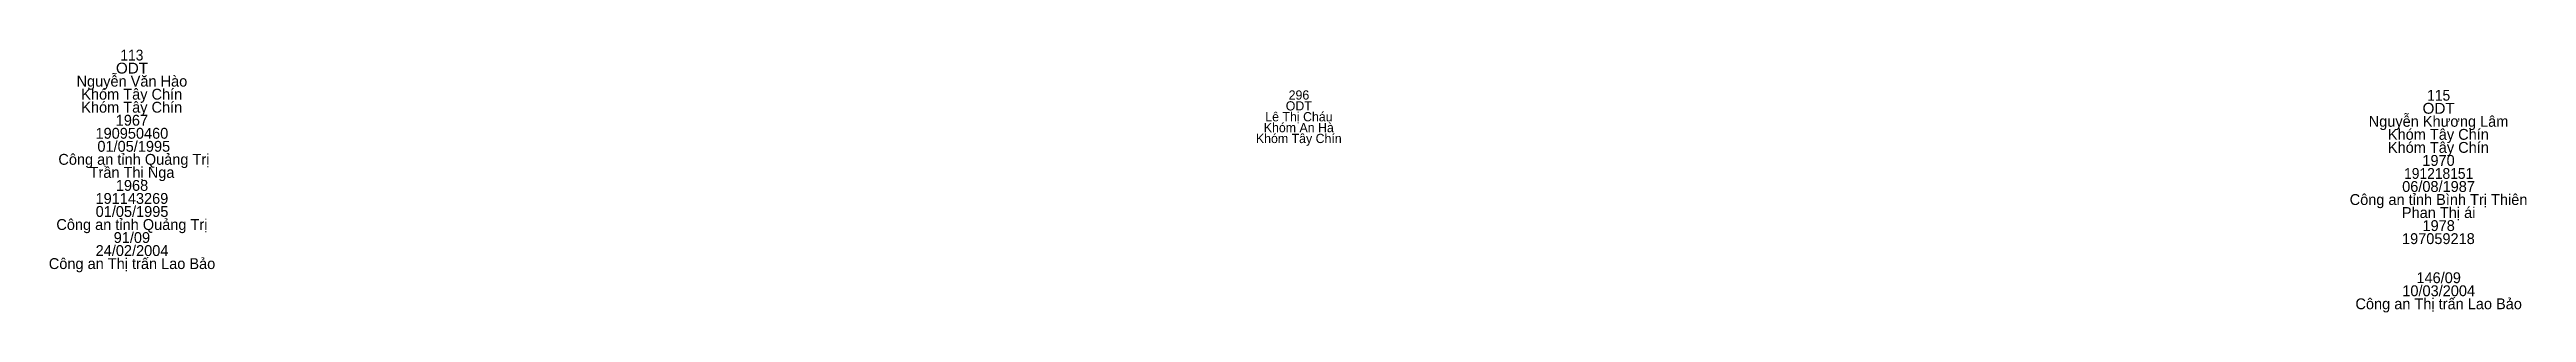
# Model space of a CAD drawing. Header units: metres. Extents: x 537000 to 537501, y 1838003 to 1838507.
# Drawn here: x 537236 to 537327.2, y 1838222.2 to 1838231.8 of the extents above; entities that cross this region are included whole.
import ezdxf
from ezdxf.enums import TextEntityAlignment as Align

# ---------------------------------------------------------------- set-up
doc = ezdxf.new("R2010")
doc.units = ezdxf.units.M
doc.header["$LTSCALE"] = 0.16
doc.layers.add('1', color=7, linetype='Continuous')

msp = doc.modelspace()

# ---------------------------------------------------------------- texts
at = {"layer": '1'}
for s, width, p in [('113', 0.95, (537239.06, 1838231.44)), ('ODT', 1.05, (537239.065, 1838230.96)), ('115', 0.95, (537323.955, 1838229.96)), ('ODT', 1.05, (537323.955, 1838229.48)), ('191218151', 0.95, (537323.955, 1838227.08))]:
    msp.add_text(s, height=0.4, dxfattribs=dict(at, width=width)).set_placement(p, align=Align.CENTER)
for s, height, p in [('Nguyễn Văn Hào', 0.4, (537239.06, 1838230.48)), ('Khóm Tây Chín', 0.4, (537239.055, 1838230)), ('296', 0.34, (537282.01, 1838230)), ('Khóm Tây Chín', 0.4, (537239.055, 1838229.52)), ('1967', 0.4, (537239.06, 1838229.04)), ('Khóm An Hà', 0.34, (537282.005, 1838228.8)), ('Lê Thị Cháu', 0.34, (537282.01, 1838229.2)), ('ODT', 0.34, (537282.005, 1838229.6)), ('Nguyễn Khương Lâm', 0.4, (537323.95, 1838229)), ('190950460', 0.4, (537239.06, 1838228.56)), (' 01/05/1995', 0.4, (537239.055, 1838228.08)), ('Khóm Tây Chín', 0.34, (537282.005, 1838228.4)), ('Khóm Tây Chín', 0.4, (537323.945, 1838228.52)), ('Khóm Tây Chín', 0.4, (537323.945, 1838228.04)), (' Công an tỉnh Quảng Trị', 0.4, (537239.06, 1838227.6)), ('Trần Thị Nga', 0.4, (537239.065, 1838227.12)), ('1970', 0.4, (537323.95, 1838227.56)), ('191143269', 0.4, (537239.06, 1838226.16)), ('1968', 0.4, (537239.065, 1838226.64)), ('Công an tỉnh Bình Trị Thiên', 0.4, (537323.95, 1838226.12)), ('06/08/1987', 0.4, (537323.95, 1838226.6)), ('Công an tỉnh Quảng Trị', 0.4, (537239.06, 1838225.2)), ('01/05/1995', 0.4, (537239.065, 1838225.68)), ('Phan Thị ái', 0.4, (537323.955, 1838225.64)), ('1978', 0.4, (537323.955, 1838225.16)), ('24/02/2004', 0.4, (537239.065, 1838224.24)), ('91/09', 0.4, (537239.06, 1838224.72)), ('197059218', 0.4, (537323.945, 1838224.68)), ('Công an Thị trấn Lao Bảo', 0.4, (537239.065, 1838223.76)), ('146/09', 0.4, (537323.955, 1838223.24)), ('Công an Thị trấn Lao Bảo', 0.4, (537323.955, 1838222.28)), ('10/03/2004', 0.4, (537323.955, 1838222.76))]:
    msp.add_text(s, height=height, dxfattribs=at).set_placement(p, align=Align.CENTER)

doc.saveas('drawing.dxf')
